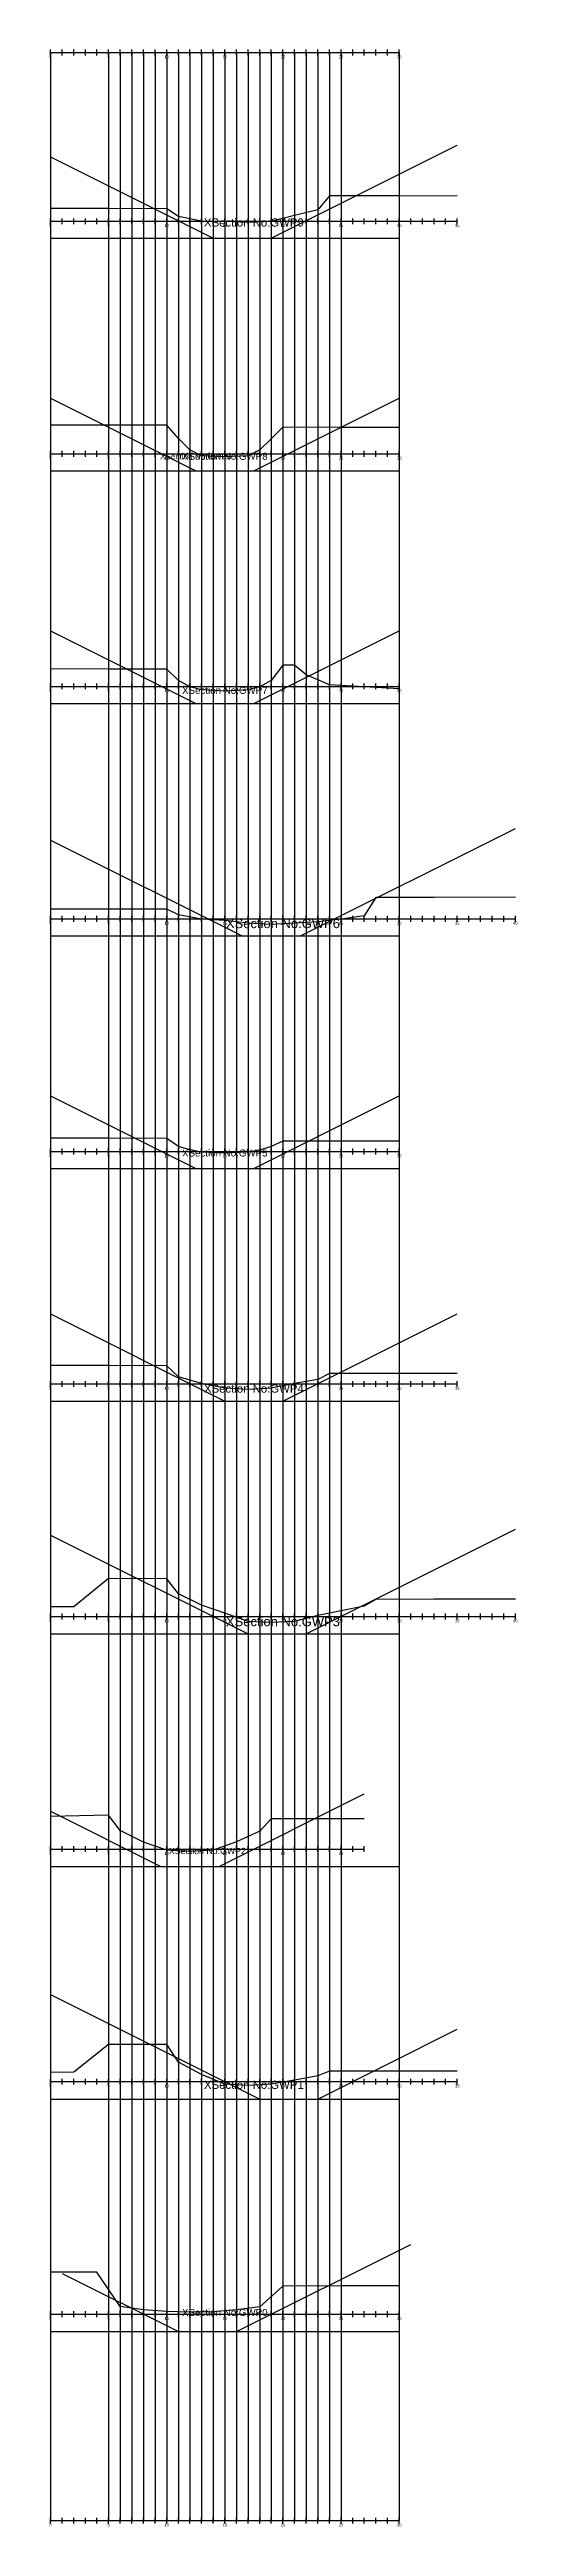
# Model space of a CAD drawing. Header units: inches. Extents: x 1000 to 1040, y 2 to 215.
import ezdxf

# ---------------------------------------------------------------- set-up
doc = ezdxf.new("R2010")
doc.units = ezdxf.units.IN
doc.header["$MEASUREMENT"] = 0
doc.styles.get("Standard").update_dxf_attribs({"font": 'arial.ttf'})

msp = doc.modelspace()

# ---------------------------------------------------------------- linework, layer by layer
for p, q in [((1000, 214.52), (1000, 2.24)), ((1005, 214.52), (1005, 2.24)), ((1006, 214.52), (1006, 2.24)), ((1007, 214.52), (1007, 2.24)), ((1008, 214.52), (1008, 2.24)), ((1009, 214.52), (1009, 2.24)), ((1010, 214.52), (1010, 2.24)), ((1011, 214.52), (1011, 2.24)), ((1012, 214.52), (1012, 2.24)), ((1013, 214.52), (1013, 2.24)), ((1014, 214.52), (1014, 2.24)), ((1015, 214.52), (1015, 2.24)), ((1016, 214.52), (1016, 2.24)), ((1017, 214.52), (1017, 2.24)), ((1018, 214.52), (1018, 2.24)), ((1019, 214.52), (1019, 2.24)), ((1020, 214.52), (1020, 2.24)), ((1021, 214.52), (1021, 2.24)), ((1022, 214.52), (1022, 2.24)), ((1023, 214.52), (1023, 2.24)), ((1024, 214.52), (1024, 2.24)), ((1025, 214.52), (1025, 2.24)), ((1030, 214.52), (1030, 2.24)), ((1000, 198.55), (1030, 198.55)), ((1000, 178.54), (1030, 178.54)), ((1000, 158.53), (1030, 158.53)), ((1000, 138.53), (1030, 138.53)), ((1000, 118.52), (1030, 118.52)), ((1000, 98.52), (1030, 98.52)), ((1000, 78.51), (1030, 78.51)), ((1000, 58.51), (1030, 58.51)), ((1000, 38.5), (1030, 38.5)), ((1000, 18.5), (1030, 18.5))]:
    msp.add_line(p, q)
for points in [[(1000, 214.27), (1000, 214.77)], [(1000, 214.52), (1030, 214.52)], [(1001, 214.27), (1001, 214.77)], [(1002, 214.27), (1002, 214.77)], [(1003, 214.27), (1003, 214.77)], [(1004, 214.27), (1004, 214.77)], [(1005, 214.27), (1005, 214.77)], [(1006, 214.27), (1006, 214.77)], [(1007, 214.27), (1007, 214.77)], [(1008, 214.27), (1008, 214.77)], [(1009, 214.27), (1009, 214.77)], [(1010, 214.27), (1010, 214.77)], [(1011, 214.27), (1011, 214.77)], [(1012, 214.27), (1012, 214.77)], [(1013, 214.27), (1013, 214.77)], [(1014, 214.27), (1014, 214.77)], [(1015, 214.27), (1015, 214.77)], [(1016, 214.27), (1016, 214.77)], [(1017, 214.27), (1017, 214.77)], [(1018, 214.27), (1018, 214.77)], [(1019, 214.27), (1019, 214.77)], [(1020, 214.27), (1020, 214.77)], [(1021, 214.27), (1021, 214.77)], [(1022, 214.27), (1022, 214.77)], [(1023, 214.27), (1023, 214.77)], [(1024, 214.27), (1024, 214.77)], [(1025, 214.27), (1025, 214.77)], [(1026, 214.27), (1026, 214.77)], [(1027, 214.27), (1027, 214.77)], [(1028, 214.27), (1028, 214.77)], [(1029, 214.27), (1029, 214.77)], [(1030, 214.27), (1030, 214.77)], [(1000, 205.55), (1014, 198.55), (1016.5, 198.55), (1019, 198.55), (1035, 206.55)], [(1035, 202.17), (1030, 202.18), (1024, 202.19), (1023, 200.99), (1021, 200.49), (1019, 199.98), (1017, 199.88), (1015, 199.98), (1013, 200), (1011, 200.4), (1010, 201.07), (1005, 201.09), (1000, 201.1)], [(1000, 199.75), (1000, 200.25)], [(1000, 199.75), (1000, 200.25)], [(1001, 199.75), (1001, 200.25)], [(1001, 199.75), (1001, 200.25)], [(1002, 199.75), (1002, 200.25)], [(1002, 199.75), (1002, 200.25)], [(1003, 199.75), (1003, 200.25)], [(1003, 199.75), (1003, 200.25)], [(1004, 199.75), (1004, 200.25)], [(1004, 199.75), (1004, 200.25)], [(1005, 199.75), (1005, 200.25)], [(1005, 199.75), (1005, 200.25)], [(1006, 199.75), (1006, 200.25)], [(1006, 199.75), (1006, 200.25)], [(1007, 199.75), (1007, 200.25)], [(1007, 199.75), (1007, 200.25)], [(1008, 199.75), (1008, 200.25)], [(1008, 199.75), (1008, 200.25)], [(1009, 199.75), (1009, 200.25)], [(1009, 199.75), (1009, 200.25)], [(1010, 199.75), (1010, 200.25)], [(1010, 199.75), (1010, 200.25)], [(1011, 199.75), (1011, 200.25)], [(1011, 199.75), (1011, 200.25)], [(1012, 199.75), (1012, 200.25)], [(1012, 199.75), (1012, 200.25)], [(1013, 199.75), (1013, 200.25)], [(1013, 199.75), (1013, 200.25)], [(1014, 199.75), (1014, 200.25)], [(1014, 199.75), (1014, 200.25)], [(1015, 199.75), (1015, 200.25)], [(1015, 199.75), (1015, 200.25)], [(1016, 199.75), (1016, 200.25)], [(1016, 199.75), (1016, 200.25)], [(1017, 199.75), (1017, 200.25)], [(1017, 199.75), (1017, 200.25)], [(1018, 199.75), (1018, 200.25)], [(1018, 199.75), (1018, 200.25)], [(1019, 199.75), (1019, 200.25)], [(1019, 199.75), (1019, 200.25)], [(1020, 199.75), (1020, 200.25)], [(1020, 199.75), (1020, 200.25)], [(1021, 199.75), (1021, 200.25)], [(1021, 199.75), (1021, 200.25)], [(1022, 199.75), (1022, 200.25)], [(1022, 199.75), (1022, 200.25)], [(1023, 199.75), (1023, 200.25)], [(1023, 199.75), (1023, 200.25)], [(1024, 199.75), (1024, 200.25)], [(1024, 199.75), (1024, 200.25)], [(1025, 199.75), (1025, 200.25)], [(1025, 199.75), (1025, 200.25)], [(1026, 199.75), (1026, 200.25)], [(1026, 199.75), (1026, 200.25)], [(1027, 199.75), (1027, 200.25)], [(1027, 199.75), (1027, 200.25)], [(1028, 199.75), (1028, 200.25)], [(1028, 199.75), (1028, 200.25)], [(1029, 199.75), (1029, 200.25)], [(1029, 199.75), (1029, 200.25)], [(1030, 199.75), (1030, 200.25)], [(1030, 199.75), (1030, 200.25)], [(1031, 199.75), (1031, 200.25)], [(1031, 199.75), (1031, 200.25)], [(1032, 199.75), (1032, 200.25)], [(1032, 199.75), (1032, 200.25)], [(1033, 199.75), (1033, 200.25)], [(1033, 199.75), (1033, 200.25)], [(1034, 199.75), (1034, 200.25)], [(1034, 199.75), (1034, 200.25)], [(1035, 199.75), (1035, 200.25)], [(1035, 199.75), (1035, 200.25)], [(1000, 200), (1035, 200)], [(1000, 200), (1035, 200)], [(1000, 184.79), (1012.5, 178.54), (1015, 178.54), (1017.5, 178.54), (1030, 184.79)], [(1030, 182.27), (1025, 182.27), (1020, 182.28), (1019, 181.29), (1018, 180.33), (1017, 179.84), (1015, 179.74), (1013, 179.84), (1012, 180.34), (1011, 181.33), (1010, 182.47), (1005, 182.47), (1000, 182.46)], [(1000, 179.75), (1000, 180.25)], [(1000, 179.75), (1000, 180.25)], [(1000, 180), (1025, 180)], [(1000, 180), (1030, 180)], [(1001, 179.75), (1001, 180.25)], [(1001, 179.75), (1001, 180.25)], [(1002, 179.75), (1002, 180.25)], [(1002, 179.75), (1002, 180.25)], [(1003, 179.75), (1003, 180.25)], [(1003, 179.75), (1003, 180.25)], [(1004, 179.75), (1004, 180.25)], [(1004, 179.75), (1004, 180.25)], [(1005, 179.75), (1005, 180.25)], [(1005, 179.75), (1005, 180.25)], [(1006, 179.75), (1006, 180.25)], [(1006, 179.75), (1006, 180.25)], [(1007, 179.75), (1007, 180.25)], [(1007, 179.75), (1007, 180.25)], [(1008, 179.75), (1008, 180.25)], [(1008, 179.75), (1008, 180.25)], [(1009, 179.75), (1009, 180.25)], [(1009, 179.75), (1009, 180.25)], [(1010, 179.75), (1010, 180.25)], [(1010, 179.75), (1010, 180.25)], [(1011, 179.75), (1011, 180.25)], [(1011, 179.75), (1011, 180.25)], [(1012, 179.75), (1012, 180.25)], [(1012, 179.75), (1012, 180.25)], [(1013, 179.75), (1013, 180.25)], [(1013, 179.75), (1013, 180.25)], [(1014, 179.75), (1014, 180.25)], [(1014, 179.75), (1014, 180.25)], [(1015, 179.75), (1015, 180.25)], [(1015, 179.75), (1015, 180.25)], [(1016, 179.75), (1016, 180.25)], [(1016, 179.75), (1016, 180.25)], [(1017, 179.75), (1017, 180.25)], [(1017, 179.75), (1017, 180.25)], [(1018, 179.75), (1018, 180.25)], [(1018, 179.75), (1018, 180.25)], [(1019, 179.75), (1019, 180.25)], [(1019, 179.75), (1019, 180.25)], [(1020, 179.75), (1020, 180.25)], [(1020, 179.75), (1020, 180.25)], [(1021, 179.75), (1021, 180.25)], [(1021, 179.75), (1021, 180.25)], [(1022, 179.75), (1022, 180.25)], [(1022, 179.75), (1022, 180.25)], [(1023, 179.75), (1023, 180.25)], [(1023, 179.75), (1023, 180.25)], [(1024, 179.75), (1024, 180.25)], [(1024, 179.75), (1024, 180.25)], [(1025, 179.75), (1025, 180.25)], [(1025, 179.75), (1025, 180.25)], [(1026, 179.75), (1026, 180.25)], [(1027, 179.75), (1027, 180.25)], [(1028, 179.75), (1028, 180.25)], [(1029, 179.75), (1029, 180.25)], [(1030, 179.75), (1030, 180.25)], [(1000, 164.78), (1012.5, 158.53), (1015, 158.53), (1017.5, 158.53), (1030, 164.78)], [(1030, 159.79), (1024, 160.13), (1022, 161), (1021, 161.81), (1020, 161.81), (1019, 160.51), (1018, 159.96), (1017, 159.69), (1015, 159.59), (1013, 159.69), (1012, 159.97), (1011, 160.51), (1010, 161.49), (1005, 161.49), (1000, 161.51)], [(1000, 159.75), (1000, 160.25)], [(1000, 159.75), (1000, 160.25)], [(1000, 160), (1030, 160)], [(1000, 160), (1030, 160)], [(1001, 159.75), (1001, 160.25)], [(1001, 159.75), (1001, 160.25)], [(1002, 159.75), (1002, 160.25)], [(1002, 159.75), (1002, 160.25)], [(1003, 159.75), (1003, 160.25)], [(1003, 159.75), (1003, 160.25)], [(1004, 159.75), (1004, 160.25)], [(1004, 159.75), (1004, 160.25)], [(1005, 159.75), (1005, 160.25)], [(1005, 159.75), (1005, 160.25)], [(1006, 159.75), (1006, 160.25)], [(1006, 159.75), (1006, 160.25)], [(1007, 159.75), (1007, 160.25)], [(1007, 159.75), (1007, 160.25)], [(1008, 159.75), (1008, 160.25)], [(1008, 159.75), (1008, 160.25)], [(1009, 159.75), (1009, 160.25)], [(1009, 159.75), (1009, 160.25)], [(1010, 159.75), (1010, 160.25)], [(1010, 159.75), (1010, 160.25)], [(1011, 159.75), (1011, 160.25)], [(1011, 159.75), (1011, 160.25)], [(1012, 159.75), (1012, 160.25)], [(1012, 159.75), (1012, 160.25)], [(1013, 159.75), (1013, 160.25)], [(1013, 159.75), (1013, 160.25)], [(1014, 159.75), (1014, 160.25)], [(1014, 159.75), (1014, 160.25)], [(1015, 159.75), (1015, 160.25)], [(1015, 159.75), (1015, 160.25)], [(1016, 159.75), (1016, 160.25)], [(1016, 159.75), (1016, 160.25)], [(1017, 159.75), (1017, 160.25)], [(1017, 159.75), (1017, 160.25)], [(1018, 159.75), (1018, 160.25)], [(1018, 159.75), (1018, 160.25)], [(1019, 159.75), (1019, 160.25)], [(1019, 159.75), (1019, 160.25)], [(1020, 159.75), (1020, 160.25)], [(1020, 159.75), (1020, 160.25)], [(1021, 159.75), (1021, 160.25)], [(1021, 159.75), (1021, 160.25)], [(1022, 159.75), (1022, 160.25)], [(1022, 159.75), (1022, 160.25)], [(1023, 159.75), (1023, 160.25)], [(1023, 159.75), (1023, 160.25)], [(1024, 159.75), (1024, 160.25)], [(1024, 159.75), (1024, 160.25)], [(1025, 159.75), (1025, 160.25)], [(1025, 159.75), (1025, 160.25)], [(1026, 159.75), (1026, 160.25)], [(1026, 159.75), (1026, 160.25)], [(1027, 159.75), (1027, 160.25)], [(1027, 159.75), (1027, 160.25)], [(1028, 159.75), (1028, 160.25)], [(1028, 159.75), (1028, 160.25)], [(1029, 159.75), (1029, 160.25)], [(1029, 159.75), (1029, 160.25)], [(1030, 159.75), (1030, 160.25)], [(1030, 159.75), (1030, 160.25)], [(1000, 146.78), (1016.5, 138.53), (1019, 138.53), (1021.5, 138.53), (1040, 147.78)], [(1040, 141.86), (1033, 141.84), (1028, 141.83), (1027, 140.27), (1025, 139.97), (1023, 139.75), (1021, 139.63), (1019, 139.53), (1017, 139.63), (1015, 139.86), (1013, 139.97), (1011, 140.35), (1010, 140.83), (1005, 140.84), (1000, 140.85)], [(1000, 139.75), (1000, 140.25)], [(1000, 139.75), (1000, 140.25)], [(1000, 140), (1040, 140)], [(1000, 140), (1040, 140)], [(1001, 139.75), (1001, 140.25)], [(1001, 139.75), (1001, 140.25)], [(1002, 139.75), (1002, 140.25)], [(1002, 139.75), (1002, 140.25)], [(1003, 139.75), (1003, 140.25)], [(1003, 139.75), (1003, 140.25)], [(1004, 139.75), (1004, 140.25)], [(1004, 139.75), (1004, 140.25)], [(1005, 139.75), (1005, 140.25)], [(1005, 139.75), (1005, 140.25)], [(1006, 139.75), (1006, 140.25)], [(1006, 139.75), (1006, 140.25)], [(1007, 139.75), (1007, 140.25)], [(1007, 139.75), (1007, 140.25)], [(1008, 139.75), (1008, 140.25)], [(1008, 139.75), (1008, 140.25)], [(1009, 139.75), (1009, 140.25)], [(1009, 139.75), (1009, 140.25)], [(1010, 139.75), (1010, 140.25)], [(1010, 139.75), (1010, 140.25)], [(1011, 139.75), (1011, 140.25)], [(1011, 139.75), (1011, 140.25)], [(1012, 139.75), (1012, 140.25)], [(1012, 139.75), (1012, 140.25)], [(1013, 139.75), (1013, 140.25)], [(1013, 139.75), (1013, 140.25)], [(1014, 139.75), (1014, 140.25)], [(1014, 139.75), (1014, 140.25)], [(1015, 139.75), (1015, 140.25)], [(1015, 139.75), (1015, 140.25)], [(1016, 139.75), (1016, 140.25)], [(1016, 139.75), (1016, 140.25)], [(1017, 139.75), (1017, 140.25)], [(1017, 139.75), (1017, 140.25)], [(1018, 139.75), (1018, 140.25)], [(1018, 139.75), (1018, 140.25)], [(1019, 139.75), (1019, 140.25)], [(1019, 139.75), (1019, 140.25)], [(1020, 139.75), (1020, 140.25)], [(1020, 139.75), (1020, 140.25)], [(1021, 139.75), (1021, 140.25)], [(1021, 139.75), (1021, 140.25)], [(1022, 139.75), (1022, 140.25)], [(1022, 139.75), (1022, 140.25)], [(1023, 139.75), (1023, 140.25)], [(1023, 139.75), (1023, 140.25)], [(1024, 139.75), (1024, 140.25)], [(1024, 139.75), (1024, 140.25)], [(1025, 139.75), (1025, 140.25)], [(1025, 139.75), (1025, 140.25)], [(1026, 139.75), (1026, 140.25)], [(1026, 139.75), (1026, 140.25)], [(1027, 139.75), (1027, 140.25)], [(1027, 139.75), (1027, 140.25)], [(1028, 139.75), (1028, 140.25)], [(1028, 139.75), (1028, 140.25)], [(1029, 139.75), (1029, 140.25)], [(1029, 139.75), (1029, 140.25)], [(1030, 139.75), (1030, 140.25)], [(1030, 139.75), (1030, 140.25)], [(1031, 139.75), (1031, 140.25)], [(1031, 139.75), (1031, 140.25)], [(1032, 139.75), (1032, 140.25)], [(1032, 139.75), (1032, 140.25)], [(1033, 139.75), (1033, 140.25)], [(1033, 139.75), (1033, 140.25)], [(1034, 139.75), (1034, 140.25)], [(1034, 139.75), (1034, 140.25)], [(1035, 139.75), (1035, 140.25)], [(1035, 139.75), (1035, 140.25)], [(1036, 139.75), (1036, 140.25)], [(1036, 139.75), (1036, 140.25)], [(1037, 139.75), (1037, 140.25)], [(1037, 139.75), (1037, 140.25)], [(1038, 139.75), (1038, 140.25)], [(1038, 139.75), (1038, 140.25)], [(1039, 139.75), (1039, 140.25)], [(1039, 139.75), (1039, 140.25)], [(1040, 139.75), (1040, 140.25)], [(1040, 139.75), (1040, 140.25)], [(1000, 124.77), (1012.5, 118.52), (1015, 118.52), (1017.5, 118.52), (1030, 124.77)], [(1030, 120.87), (1025, 120.88), (1020, 120.89), (1019, 120.42), (1018, 120.11), (1017, 119.94), (1015, 119.84), (1013, 119.94), (1012, 120.13), (1011, 120.43), (1010, 121.12), (1005, 121.13), (1000, 121.14)], [(1000, 119.75), (1000, 120.25)], [(1000, 119.75), (1000, 120.25)], [(1000, 120), (1030, 120)], [(1000, 120), (1030, 120)], [(1001, 119.75), (1001, 120.25)], [(1001, 119.75), (1001, 120.25)], [(1002, 119.75), (1002, 120.25)], [(1002, 119.75), (1002, 120.25)], [(1003, 119.75), (1003, 120.25)], [(1003, 119.75), (1003, 120.25)], [(1004, 119.75), (1004, 120.25)], [(1004, 119.75), (1004, 120.25)], [(1005, 119.75), (1005, 120.25)], [(1005, 119.75), (1005, 120.25)], [(1006, 119.75), (1006, 120.25)], [(1006, 119.75), (1006, 120.25)], [(1007, 119.75), (1007, 120.25)], [(1007, 119.75), (1007, 120.25)], [(1008, 119.75), (1008, 120.25)], [(1008, 119.75), (1008, 120.25)], [(1009, 119.75), (1009, 120.25)], [(1009, 119.75), (1009, 120.25)], [(1010, 119.75), (1010, 120.25)], [(1010, 119.75), (1010, 120.25)], [(1011, 119.75), (1011, 120.25)], [(1011, 119.75), (1011, 120.25)], [(1012, 119.75), (1012, 120.25)], [(1012, 119.75), (1012, 120.25)], [(1013, 119.75), (1013, 120.25)], [(1013, 119.75), (1013, 120.25)], [(1014, 119.75), (1014, 120.25)], [(1014, 119.75), (1014, 120.25)], [(1015, 119.75), (1015, 120.25)], [(1015, 119.75), (1015, 120.25)], [(1016, 119.75), (1016, 120.25)], [(1016, 119.75), (1016, 120.25)], [(1017, 119.75), (1017, 120.25)], [(1017, 119.75), (1017, 120.25)], [(1018, 119.75), (1018, 120.25)], [(1018, 119.75), (1018, 120.25)], [(1019, 119.75), (1019, 120.25)], [(1019, 119.75), (1019, 120.25)], [(1020, 119.75), (1020, 120.25)], [(1020, 119.75), (1020, 120.25)], [(1021, 119.75), (1021, 120.25)], [(1021, 119.75), (1021, 120.25)], [(1022, 119.75), (1022, 120.25)], [(1022, 119.75), (1022, 120.25)], [(1023, 119.75), (1023, 120.25)], [(1023, 119.75), (1023, 120.25)], [(1024, 119.75), (1024, 120.25)], [(1024, 119.75), (1024, 120.25)], [(1025, 119.75), (1025, 120.25)], [(1025, 119.75), (1025, 120.25)], [(1026, 119.75), (1026, 120.25)], [(1026, 119.75), (1026, 120.25)], [(1027, 119.75), (1027, 120.25)], [(1027, 119.75), (1027, 120.25)], [(1028, 119.75), (1028, 120.25)], [(1028, 119.75), (1028, 120.25)], [(1029, 119.75), (1029, 120.25)], [(1029, 119.75), (1029, 120.25)], [(1030, 119.75), (1030, 120.25)], [(1030, 119.75), (1030, 120.25)], [(1000, 106.02), (1015, 98.52), (1017.5, 98.52), (1020, 98.52), (1035, 106.02)], [(1035, 100.9), (1030, 100.9), (1024, 100.91), (1023, 100.38), (1021, 100.04), (1019, 99.63), (1017, 99.53), (1015, 99.63), (1013, 100.04), (1011, 100.61), (1010, 101.56), (1005, 101.58), (1000, 101.59)], [(1000, 99.75), (1000, 100.25)], [(1000, 99.75), (1000, 100.25)], [(1001, 99.75), (1001, 100.25)], [(1001, 99.75), (1001, 100.25)], [(1002, 99.75), (1002, 100.25)], [(1002, 99.75), (1002, 100.25)], [(1003, 99.75), (1003, 100.25)], [(1003, 99.75), (1003, 100.25)], [(1004, 99.75), (1004, 100.25)], [(1004, 99.75), (1004, 100.25)], [(1005, 99.75), (1005, 100.25)], [(1005, 99.75), (1005, 100.25)], [(1006, 99.75), (1006, 100.25)], [(1006, 99.75), (1006, 100.25)], [(1007, 99.75), (1007, 100.25)], [(1007, 99.75), (1007, 100.25)], [(1008, 99.75), (1008, 100.25)], [(1008, 99.75), (1008, 100.25)], [(1009, 99.75), (1009, 100.25)], [(1009, 99.75), (1009, 100.25)], [(1010, 99.75), (1010, 100.25)], [(1010, 99.75), (1010, 100.25)], [(1011, 99.75), (1011, 100.25)], [(1011, 99.75), (1011, 100.25)], [(1012, 99.75), (1012, 100.25)], [(1012, 99.75), (1012, 100.25)], [(1013, 99.75), (1013, 100.25)], [(1013, 99.75), (1013, 100.25)], [(1014, 99.75), (1014, 100.25)], [(1014, 99.75), (1014, 100.25)], [(1015, 99.75), (1015, 100.25)], [(1015, 99.75), (1015, 100.25)], [(1016, 99.75), (1016, 100.25)], [(1016, 99.75), (1016, 100.25)], [(1017, 99.75), (1017, 100.25)], [(1017, 99.75), (1017, 100.25)], [(1018, 99.75), (1018, 100.25)], [(1018, 99.75), (1018, 100.25)], [(1019, 99.75), (1019, 100.25)], [(1019, 99.75), (1019, 100.25)], [(1020, 99.75), (1020, 100.25)], [(1020, 99.75), (1020, 100.25)], [(1021, 99.75), (1021, 100.25)], [(1021, 99.75), (1021, 100.25)], [(1022, 99.75), (1022, 100.25)], [(1022, 99.75), (1022, 100.25)], [(1023, 99.75), (1023, 100.25)], [(1023, 99.75), (1023, 100.25)], [(1024, 99.75), (1024, 100.25)], [(1024, 99.75), (1024, 100.25)], [(1025, 99.75), (1025, 100.25)], [(1025, 99.75), (1025, 100.25)], [(1026, 99.75), (1026, 100.25)], [(1026, 99.75), (1026, 100.25)], [(1027, 99.75), (1027, 100.25)], [(1027, 99.75), (1027, 100.25)], [(1028, 99.75), (1028, 100.25)], [(1028, 99.75), (1028, 100.25)], [(1029, 99.75), (1029, 100.25)], [(1029, 99.75), (1029, 100.25)], [(1030, 99.75), (1030, 100.25)], [(1030, 99.75), (1030, 100.25)], [(1031, 99.75), (1031, 100.25)], [(1031, 99.75), (1031, 100.25)], [(1032, 99.75), (1032, 100.25)], [(1032, 99.75), (1032, 100.25)], [(1033, 99.75), (1033, 100.25)], [(1033, 99.75), (1033, 100.25)], [(1034, 99.75), (1034, 100.25)], [(1034, 99.75), (1034, 100.25)], [(1035, 99.75), (1035, 100.25)], [(1035, 99.75), (1035, 100.25)], [(1000, 100), (1035, 100)], [(1000, 100), (1035, 100)], [(1000, 87.01), (1017, 78.51), (1019.5, 78.51), (1022, 78.51), (1040, 87.51)], [(1040, 81.49), (1033, 81.48), (1028, 81.46), (1027, 80.88), (1025, 80.48), (1023, 80.08), (1021, 79.58), (1019, 79.48), (1017, 79.58), (1015, 80.29), (1013, 80.98), (1011, 81.94), (1010, 83.25), (1005, 83.26), (1002, 80.83), (1000, 80.82)], [(1000, 79.75), (1000, 80.25)], [(1000, 79.75), (1000, 80.25)], [(1000, 80), (1040, 80)], [(1000, 80), (1040, 80)], [(1001, 79.75), (1001, 80.25)], [(1001, 79.75), (1001, 80.25)], [(1002, 79.75), (1002, 80.25)], [(1002, 79.75), (1002, 80.25)], [(1003, 79.75), (1003, 80.25)], [(1003, 79.75), (1003, 80.25)], [(1004, 79.75), (1004, 80.25)], [(1004, 79.75), (1004, 80.25)], [(1005, 79.75), (1005, 80.25)], [(1005, 79.75), (1005, 80.25)], [(1006, 79.75), (1006, 80.25)], [(1006, 79.75), (1006, 80.25)], [(1007, 79.75), (1007, 80.25)], [(1007, 79.75), (1007, 80.25)], [(1008, 79.75), (1008, 80.25)], [(1008, 79.75), (1008, 80.25)], [(1009, 79.75), (1009, 80.25)], [(1009, 79.75), (1009, 80.25)], [(1010, 79.75), (1010, 80.25)], [(1010, 79.75), (1010, 80.25)], [(1011, 79.75), (1011, 80.25)], [(1011, 79.75), (1011, 80.25)], [(1012, 79.75), (1012, 80.25)], [(1012, 79.75), (1012, 80.25)], [(1013, 79.75), (1013, 80.25)], [(1013, 79.75), (1013, 80.25)], [(1014, 79.75), (1014, 80.25)], [(1014, 79.75), (1014, 80.25)], [(1015, 79.75), (1015, 80.25)], [(1015, 79.75), (1015, 80.25)], [(1016, 79.75), (1016, 80.25)], [(1016, 79.75), (1016, 80.25)], [(1017, 79.75), (1017, 80.25)], [(1017, 79.75), (1017, 80.25)], [(1018, 79.75), (1018, 80.25)], [(1018, 79.75), (1018, 80.25)], [(1019, 79.75), (1019, 80.25)], [(1019, 79.75), (1019, 80.25)], [(1020, 79.75), (1020, 80.25)], [(1020, 79.75), (1020, 80.25)], [(1021, 79.75), (1021, 80.25)], [(1021, 79.75), (1021, 80.25)], [(1022, 79.75), (1022, 80.25)], [(1022, 79.75), (1022, 80.25)], [(1023, 79.75), (1023, 80.25)], [(1023, 79.75), (1023, 80.25)], [(1024, 79.75), (1024, 80.25)], [(1024, 79.75), (1024, 80.25)], [(1025, 79.75), (1025, 80.25)], [(1025, 79.75), (1025, 80.25)], [(1026, 79.75), (1026, 80.25)], [(1026, 79.75), (1026, 80.25)], [(1027, 79.75), (1027, 80.25)], [(1027, 79.75), (1027, 80.25)], [(1028, 79.75), (1028, 80.25)], [(1028, 79.75), (1028, 80.25)], [(1029, 79.75), (1029, 80.25)], [(1029, 79.75), (1029, 80.25)], [(1030, 79.75), (1030, 80.25)], [(1030, 79.75), (1030, 80.25)], [(1031, 79.75), (1031, 80.25)], [(1031, 79.75), (1031, 80.25)], [(1032, 79.75), (1032, 80.25)], [(1032, 79.75), (1032, 80.25)], [(1033, 79.75), (1033, 80.25)], [(1033, 79.75), (1033, 80.25)], [(1034, 79.75), (1034, 80.25)], [(1034, 79.75), (1034, 80.25)], [(1035, 79.75), (1035, 80.25)], [(1035, 79.75), (1035, 80.25)], [(1036, 79.75), (1036, 80.25)], [(1036, 79.75), (1036, 80.25)], [(1037, 79.75), (1037, 80.25)], [(1037, 79.75), (1037, 80.25)], [(1038, 79.75), (1038, 80.25)], [(1038, 79.75), (1038, 80.25)], [(1039, 79.75), (1039, 80.25)], [(1039, 79.75), (1039, 80.25)], [(1040, 79.75), (1040, 80.25)], [(1040, 79.75), (1040, 80.25)], [(1000, 63.26), (1009.5, 58.51), (1012, 58.51), (1014.5, 58.51), (1027, 64.76)], [(1027, 62.6), (1019, 62.6), (1018, 61.55), (1016, 60.61), (1014, 59.91), (1012, 59.8), (1010, 59.91), (1008, 60.58), (1006, 61.6), (1005, 62.91), (1000, 62.81)], [(1000, 59.75), (1000, 60.25)], [(1000, 59.75), (1000, 60.25)], [(1000, 60), (1027, 60)], [(1000, 60), (1027, 60)], [(1001, 59.75), (1001, 60.25)], [(1001, 59.75), (1001, 60.25)], [(1002, 59.75), (1002, 60.25)], [(1002, 59.75), (1002, 60.25)], [(1003, 59.75), (1003, 60.25)], [(1003, 59.75), (1003, 60.25)], [(1004, 59.75), (1004, 60.25)], [(1004, 59.75), (1004, 60.25)], [(1005, 59.75), (1005, 60.25)], [(1005, 59.75), (1005, 60.25)], [(1006, 59.75), (1006, 60.25)], [(1006, 59.75), (1006, 60.25)], [(1007, 59.75), (1007, 60.25)], [(1007, 59.75), (1007, 60.25)], [(1008, 59.75), (1008, 60.25)], [(1008, 59.75), (1008, 60.25)], [(1009, 59.75), (1009, 60.25)], [(1009, 59.75), (1009, 60.25)], [(1010, 59.75), (1010, 60.25)], [(1010, 59.75), (1010, 60.25)], [(1011, 59.75), (1011, 60.25)], [(1011, 59.75), (1011, 60.25)], [(1012, 59.75), (1012, 60.25)], [(1012, 59.75), (1012, 60.25)], [(1013, 59.75), (1013, 60.25)], [(1013, 59.75), (1013, 60.25)], [(1014, 59.75), (1014, 60.25)], [(1014, 59.75), (1014, 60.25)], [(1015, 59.75), (1015, 60.25)], [(1015, 59.75), (1015, 60.25)], [(1016, 59.75), (1016, 60.25)], [(1016, 59.75), (1016, 60.25)], [(1017, 59.75), (1017, 60.25)], [(1017, 59.75), (1017, 60.25)], [(1018, 59.75), (1018, 60.25)], [(1018, 59.75), (1018, 60.25)], [(1019, 59.75), (1019, 60.25)], [(1019, 59.75), (1019, 60.25)], [(1020, 59.75), (1020, 60.25)], [(1020, 59.75), (1020, 60.25)], [(1021, 59.75), (1021, 60.25)], [(1021, 59.75), (1021, 60.25)], [(1022, 59.75), (1022, 60.25)], [(1022, 59.75), (1022, 60.25)], [(1023, 59.75), (1023, 60.25)], [(1023, 59.75), (1023, 60.25)], [(1024, 59.75), (1024, 60.25)], [(1024, 59.75), (1024, 60.25)], [(1025, 59.75), (1025, 60.25)], [(1025, 59.75), (1025, 60.25)], [(1026, 59.75), (1026, 60.25)], [(1026, 59.75), (1026, 60.25)], [(1027, 59.75), (1027, 60.25)], [(1027, 59.75), (1027, 60.25)], [(1000, 47.5), (1018, 38.5), (1020.5, 38.5), (1023, 38.5), (1035, 44.5)], [(1035, 40.89), (1030, 40.9), (1024, 40.9), (1023, 40.5), (1021, 40.11), (1019, 39.77), (1017, 39.67), (1015, 39.78), (1013, 40.61), (1011, 41.66), (1010, 43.18), (1005, 43.19), (1002, 40.8), (1000, 40.79)], [(1000, 39.75), (1000, 40.25)], [(1000, 39.75), (1000, 40.25)], [(1000, 40), (1035, 40)], [(1000, 40), (1035, 40)], [(1001, 39.75), (1001, 40.25)], [(1001, 39.75), (1001, 40.25)], [(1002, 39.75), (1002, 40.25)], [(1002, 39.75), (1002, 40.25)], [(1003, 39.75), (1003, 40.25)], [(1003, 39.75), (1003, 40.25)], [(1004, 39.75), (1004, 40.25)], [(1004, 39.75), (1004, 40.25)], [(1005, 39.75), (1005, 40.25)], [(1005, 39.75), (1005, 40.25)], [(1006, 39.75), (1006, 40.25)], [(1006, 39.75), (1006, 40.25)], [(1007, 39.75), (1007, 40.25)], [(1007, 39.75), (1007, 40.25)], [(1008, 39.75), (1008, 40.25)], [(1008, 39.75), (1008, 40.25)], [(1009, 39.75), (1009, 40.25)], [(1009, 39.75), (1009, 40.25)], [(1010, 39.75), (1010, 40.25)], [(1010, 39.75), (1010, 40.25)], [(1011, 39.75), (1011, 40.25)], [(1011, 39.75), (1011, 40.25)], [(1012, 39.75), (1012, 40.25)], [(1012, 39.75), (1012, 40.25)], [(1013, 39.75), (1013, 40.25)], [(1013, 39.75), (1013, 40.25)], [(1014, 39.75), (1014, 40.25)], [(1014, 39.75), (1014, 40.25)], [(1015, 39.75), (1015, 40.25)], [(1015, 39.75), (1015, 40.25)], [(1016, 39.75), (1016, 40.25)], [(1016, 39.75), (1016, 40.25)], [(1017, 39.75), (1017, 40.25)], [(1017, 39.75), (1017, 40.25)], [(1018, 39.75), (1018, 40.25)], [(1018, 39.75), (1018, 40.25)], [(1019, 39.75), (1019, 40.25)], [(1019, 39.75), (1019, 40.25)], [(1020, 39.75), (1020, 40.25)], [(1020, 39.75), (1020, 40.25)], [(1021, 39.75), (1021, 40.25)], [(1021, 39.75), (1021, 40.25)], [(1022, 39.75), (1022, 40.25)], [(1022, 39.75), (1022, 40.25)], [(1023, 39.75), (1023, 40.25)], [(1023, 39.75), (1023, 40.25)], [(1024, 39.75), (1024, 40.25)], [(1024, 39.75), (1024, 40.25)], [(1025, 39.75), (1025, 40.25)], [(1025, 39.75), (1025, 40.25)], [(1026, 39.75), (1026, 40.25)], [(1026, 39.75), (1026, 40.25)], [(1027, 39.75), (1027, 40.25)], [(1027, 39.75), (1027, 40.25)], [(1028, 39.75), (1028, 40.25)], [(1028, 39.75), (1028, 40.25)], [(1029, 39.75), (1029, 40.25)], [(1029, 39.75), (1029, 40.25)], [(1030, 39.75), (1030, 40.25)], [(1030, 39.75), (1030, 40.25)], [(1031, 39.75), (1031, 40.25)], [(1031, 39.75), (1031, 40.25)], [(1032, 39.75), (1032, 40.25)], [(1032, 39.75), (1032, 40.25)], [(1033, 39.75), (1033, 40.25)], [(1033, 39.75), (1033, 40.25)], [(1034, 39.75), (1034, 40.25)], [(1034, 39.75), (1034, 40.25)], [(1035, 39.75), (1035, 40.25)], [(1035, 39.75), (1035, 40.25)], [(1001, 23.5), (1011, 18.5), (1013.5, 18.5), (1016, 18.5), (1031, 26)], [(1030, 22.43), (1025, 22.42), (1020, 22.41), (1018, 20.63), (1016, 20.38), (1014, 20.21), (1012, 20.17), (1010, 20.22), (1008, 20.38), (1006, 20.65), (1004, 23.62), (1000, 23.61)], [(1000, 19.75), (1000, 20.25)], [(1000, 19.75), (1000, 20.25)], [(1000, 20), (1030, 20)], [(1000, 20), (1030, 20)], [(1001, 19.75), (1001, 20.25)], [(1001, 19.75), (1001, 20.25)], [(1002, 19.75), (1002, 20.25)], [(1002, 19.75), (1002, 20.25)], [(1003, 19.75), (1003, 20.25)], [(1003, 19.75), (1003, 20.25)], [(1004, 19.75), (1004, 20.25)], [(1004, 19.75), (1004, 20.25)], [(1005, 19.75), (1005, 20.25)], [(1005, 19.75), (1005, 20.25)], [(1006, 19.75), (1006, 20.25)], [(1006, 19.75), (1006, 20.25)], [(1007, 19.75), (1007, 20.25)], [(1007, 19.75), (1007, 20.25)], [(1008, 19.75), (1008, 20.25)], [(1008, 19.75), (1008, 20.25)], [(1009, 19.75), (1009, 20.25)], [(1009, 19.75), (1009, 20.25)], [(1010, 19.75), (1010, 20.25)], [(1010, 19.75), (1010, 20.25)], [(1011, 19.75), (1011, 20.25)], [(1011, 19.75), (1011, 20.25)], [(1012, 19.75), (1012, 20.25)], [(1012, 19.75), (1012, 20.25)], [(1013, 19.75), (1013, 20.25)], [(1013, 19.75), (1013, 20.25)], [(1014, 19.75), (1014, 20.25)], [(1014, 19.75), (1014, 20.25)], [(1015, 19.75), (1015, 20.25)], [(1015, 19.75), (1015, 20.25)], [(1016, 19.75), (1016, 20.25)], [(1016, 19.75), (1016, 20.25)], [(1017, 19.75), (1017, 20.25)], [(1017, 19.75), (1017, 20.25)], [(1018, 19.75), (1018, 20.25)], [(1018, 19.75), (1018, 20.25)], [(1019, 19.75), (1019, 20.25)], [(1019, 19.75), (1019, 20.25)], [(1020, 19.75), (1020, 20.25)], [(1020, 19.75), (1020, 20.25)], [(1021, 19.75), (1021, 20.25)], [(1021, 19.75), (1021, 20.25)], [(1022, 19.75), (1022, 20.25)], [(1022, 19.75), (1022, 20.25)], [(1023, 19.75), (1023, 20.25)], [(1023, 19.75), (1023, 20.25)], [(1024, 19.75), (1024, 20.25)], [(1024, 19.75), (1024, 20.25)], [(1025, 19.75), (1025, 20.25)], [(1025, 19.75), (1025, 20.25)], [(1026, 19.75), (1026, 20.25)], [(1026, 19.75), (1026, 20.25)], [(1027, 19.75), (1027, 20.25)], [(1027, 19.75), (1027, 20.25)], [(1028, 19.75), (1028, 20.25)], [(1028, 19.75), (1028, 20.25)], [(1029, 19.75), (1029, 20.25)], [(1029, 19.75), (1029, 20.25)], [(1030, 19.75), (1030, 20.25)], [(1030, 19.75), (1030, 20.25)], [(1000, 1.99), (1000, 2.49)], [(1000, 2.24), (1030, 2.24)], [(1001, 1.99), (1001, 2.49)], [(1002, 1.99), (1002, 2.49)], [(1003, 1.99), (1003, 2.49)], [(1004, 1.99), (1004, 2.49)], [(1005, 1.99), (1005, 2.49)], [(1006, 1.99), (1006, 2.49)], [(1007, 1.99), (1007, 2.49)], [(1008, 1.99), (1008, 2.49)], [(1009, 1.99), (1009, 2.49)], [(1010, 1.99), (1010, 2.49)], [(1011, 1.99), (1011, 2.49)], [(1012, 1.99), (1012, 2.49)], [(1013, 1.99), (1013, 2.49)], [(1014, 1.99), (1014, 2.49)], [(1015, 1.99), (1015, 2.49)], [(1016, 1.99), (1016, 2.49)], [(1017, 1.99), (1017, 2.49)], [(1018, 1.99), (1018, 2.49)], [(1019, 1.99), (1019, 2.49)], [(1020, 1.99), (1020, 2.49)], [(1021, 1.99), (1021, 2.49)], [(1022, 1.99), (1022, 2.49)], [(1023, 1.99), (1023, 2.49)], [(1024, 1.99), (1024, 2.49)], [(1025, 1.99), (1025, 2.49)], [(1026, 1.99), (1026, 2.49)], [(1027, 1.99), (1027, 2.49)], [(1028, 1.99), (1028, 2.49)], [(1029, 1.99), (1029, 2.49)], [(1030, 1.99), (1030, 2.49)]]:
    msp.add_lwpolyline(points)

# ---------------------------------------------------------------- texts
for s, insert, char_height, attachment_point in [('0', (1000, 214.27), 0.25, 2), ('5', (1005, 214.27), 0.25, 2), ('10', (1010, 214.27), 0.25, 2), ('15', (1015, 214.27), 0.25, 2), ('20', (1020, 214.27), 0.25, 2), ('25', (1025, 214.27), 0.25, 2), ('30', (1030, 214.27), 0.25, 2), ('XSection No:GWP9', (1017.5, 199.89), 0.7, 5), ('XSection No:GWP9', (1017.5, 199.89), 0.7, 5), ('0', (1000, 199.75), 0.25, 2), ('0', (1000, 199.75), 0.25, 2), ('5', (1005, 199.75), 0.25, 2), ('5', (1005, 199.75), 0.25, 2), ('10', (1010, 199.75), 0.25, 2), ('10', (1010, 199.75), 0.25, 2), ('15', (1015, 199.75), 0.25, 2), ('15', (1015, 199.75), 0.25, 2), ('20', (1020, 199.75), 0.25, 2), ('20', (1020, 199.75), 0.25, 2), ('25', (1025, 199.75), 0.25, 2), ('25', (1025, 199.75), 0.25, 2), ('30', (1030, 199.75), 0.25, 2), ('30', (1030, 199.75), 0.25, 2), ('35', (1035, 199.75), 0.25, 2), ('35', (1035, 199.75), 0.25, 2), ('0', (1000, 179.75), 0.25, 2), ('0', (1000, 179.75), 0.25, 2), ('5', (1005, 179.75), 0.25, 2), ('5', (1005, 179.75), 0.25, 2), ('XSection No:GWP8', (1012.5, 179.78), 0.5, 5), ('10', (1010, 179.75), 0.25, 2), ('10', (1010, 179.75), 0.25, 2), ('XSection No:GWP8', (1015, 179.78), 0.6, 5), ('15', (1015, 179.75), 0.25, 2), ('15', (1015, 179.75), 0.25, 2), ('20', (1020, 179.75), 0.25, 2), ('20', (1020, 179.75), 0.25, 2), ('25', (1025, 179.75), 0.25, 2), ('25', (1025, 179.75), 0.25, 2), ('30', (1030, 179.75), 0.25, 2), ('XSection No:GWP7', (1015, 159.65), 0.6, 5), ('XSection No:GWP7', (1015, 159.65), 0.6, 5), ('0', (1000, 159.75), 0.25, 2), ('0', (1000, 159.75), 0.25, 2), ('5', (1005, 159.75), 0.25, 2), ('5', (1005, 159.75), 0.25, 2), ('10', (1010, 159.75), 0.25, 2), ('10', (1010, 159.75), 0.25, 2), ('15', (1015, 159.75), 0.25, 2), ('15', (1015, 159.75), 0.25, 2), ('20', (1020, 159.75), 0.25, 2), ('20', (1020, 159.75), 0.25, 2), ('25', (1025, 159.75), 0.25, 2), ('25', (1025, 159.75), 0.25, 2), ('30', (1030, 159.75), 0.25, 2), ('30', (1030, 159.75), 0.25, 2), ('0', (1000, 139.75), 0.25, 2), ('0', (1000, 139.75), 0.25, 2), ('5', (1005, 139.75), 0.25, 2), ('5', (1005, 139.75), 0.25, 2), ('10', (1010, 139.75), 0.25, 2), ('10', (1010, 139.75), 0.25, 2), ('15', (1015, 139.75), 0.25, 2), ('15', (1015, 139.75), 0.25, 2), ('XSection No:GWP6', (1020, 139.6), 0.8, 5), ('XSection No:GWP6', (1020, 139.6), 0.8, 5), ('20', (1020, 139.75), 0.25, 2), ('20', (1020, 139.75), 0.25, 2), ('25', (1025, 139.75), 0.25, 2), ('25', (1025, 139.75), 0.25, 2), ('30', (1030, 139.75), 0.25, 2), ('30', (1030, 139.75), 0.25, 2), ('35', (1035, 139.75), 0.25, 2), ('35', (1035, 139.75), 0.25, 2), ('40', (1040, 139.75), 0.25, 2), ('40', (1040, 139.75), 0.25, 2), ('0', (1000, 119.75), 0.25, 2), ('0', (1000, 119.75), 0.25, 2), ('5', (1005, 119.75), 0.25, 2), ('5', (1005, 119.75), 0.25, 2), ('10', (1010, 119.75), 0.25, 2), ('10', (1010, 119.75), 0.25, 2), ('XSection No:GWP5', (1015, 119.86), 0.6, 5), ('XSection No:GWP5', (1015, 119.86), 0.6, 5), ('15', (1015, 119.75), 0.25, 2), ('15', (1015, 119.75), 0.25, 2), ('20', (1020, 119.75), 0.25, 2), ('20', (1020, 119.75), 0.25, 2), ('25', (1025, 119.75), 0.25, 2), ('25', (1025, 119.75), 0.25, 2), ('30', (1030, 119.75), 0.25, 2), ('30', (1030, 119.75), 0.25, 2), ('0', (1000, 99.75), 0.25, 2), ('0', (1000, 99.75), 0.25, 2), ('5', (1005, 99.75), 0.25, 2), ('5', (1005, 99.75), 0.25, 2), ('10', (1010, 99.75), 0.25, 2), ('10', (1010, 99.75), 0.25, 2), ('XSection No:GWP4', (1017.5, 99.6), 0.7, 5), ('XSection No:GWP4', (1017.5, 99.6), 0.7, 5), ('15', (1015, 99.75), 0.25, 2), ('15', (1015, 99.75), 0.25, 2), ('20', (1020, 99.75), 0.25, 2), ('20', (1020, 99.75), 0.25, 2), ('25', (1025, 99.75), 0.25, 2), ('25', (1025, 99.75), 0.25, 2), ('30', (1030, 99.75), 0.25, 2), ('30', (1030, 99.75), 0.25, 2), ('35', (1035, 99.75), 0.25, 2), ('35', (1035, 99.75), 0.25, 2), ('0', (1000, 79.75), 0.25, 2), ('0', (1000, 79.75), 0.25, 2), ('5', (1005, 79.75), 0.25, 2), ('5', (1005, 79.75), 0.25, 2), ('10', (1010, 79.75), 0.25, 2), ('10', (1010, 79.75), 0.25, 2), ('15', (1015, 79.75), 0.25, 2), ('15', (1015, 79.75), 0.25, 2), ('XSection No:GWP3', (1020, 79.56), 0.8, 5), ('XSection No:GWP3', (1020, 79.56), 0.8, 5), ('20', (1020, 79.75), 0.25, 2), ('20', (1020, 79.75), 0.25, 2), ('25', (1025, 79.75), 0.25, 2), ('25', (1025, 79.75), 0.25, 2), ('30', (1030, 79.75), 0.25, 2), ('30', (1030, 79.75), 0.25, 2), ('35', (1035, 79.75), 0.25, 2), ('35', (1035, 79.75), 0.25, 2), ('40', (1040, 79.75), 0.25, 2), ('40', (1040, 79.75), 0.25, 2), ('0', (1000, 59.75), 0.25, 2), ('0', (1000, 59.75), 0.25, 2), ('5', (1005, 59.75), 0.25, 2), ('5', (1005, 59.75), 0.25, 2), ('10', (1010, 59.75), 0.25, 2), ('10', (1010, 59.75), 0.25, 2), ('XSection No:GWP2', (1013.5, 59.83), 0.54, 5), ('XSection No:GWP2', (1013.5, 59.83), 0.54, 5), ('15', (1015, 59.75), 0.25, 2), ('15', (1015, 59.75), 0.25, 2), ('20', (1020, 59.75), 0.25, 2), ('20', (1020, 59.75), 0.25, 2), ('25', (1025, 59.75), 0.25, 2), ('25', (1025, 59.75), 0.25, 2), ('0', (1000, 39.75), 0.25, 2), ('0', (1000, 39.75), 0.25, 2), ('5', (1005, 39.75), 0.25, 2), ('5', (1005, 39.75), 0.25, 2), ('10', (1010, 39.75), 0.25, 2), ('10', (1010, 39.75), 0.25, 2), ('XSection No:GWP1', (1017.5, 39.72), 0.7, 5), ('XSection No:GWP1', (1017.5, 39.72), 0.7, 5), ('15', (1015, 39.75), 0.25, 2), ('15', (1015, 39.75), 0.25, 2), ('20', (1020, 39.75), 0.25, 2), ('20', (1020, 39.75), 0.25, 2), ('25', (1025, 39.75), 0.25, 2), ('25', (1025, 39.75), 0.25, 2), ('30', (1030, 39.75), 0.25, 2), ('30', (1030, 39.75), 0.25, 2), ('35', (1035, 39.75), 0.25, 2), ('35', (1035, 39.75), 0.25, 2), ('0', (1000, 19.75), 0.25, 2), ('0', (1000, 19.75), 0.25, 2), ('5', (1005, 19.75), 0.25, 2), ('5', (1005, 19.75), 0.25, 2), ('10', (1010, 19.75), 0.25, 2), ('10', (1010, 19.75), 0.25, 2), ('XSection No:GWP0', (1015, 20.14), 0.6, 5), ('XSection No:GWP0', (1015, 20.14), 0.6, 5), ('15', (1015, 19.75), 0.25, 2), ('15', (1015, 19.75), 0.25, 2), ('20', (1020, 19.75), 0.25, 2), ('20', (1020, 19.75), 0.25, 2), ('25', (1025, 19.75), 0.25, 2), ('25', (1025, 19.75), 0.25, 2), ('30', (1030, 19.75), 0.25, 2), ('30', (1030, 19.75), 0.25, 2), ('0', (1000, 1.99), 0.25, 2), ('5', (1005, 1.99), 0.25, 2), ('10', (1010, 1.99), 0.25, 2), ('15', (1015, 1.99), 0.25, 2), ('20', (1020, 1.99), 0.25, 2), ('25', (1025, 1.99), 0.25, 2), ('30', (1030, 1.99), 0.25, 2)]:
    msp.add_mtext(s, dxfattribs=dict(insert=insert, char_height=char_height, attachment_point=attachment_point))

doc.saveas('drawing.dxf')
